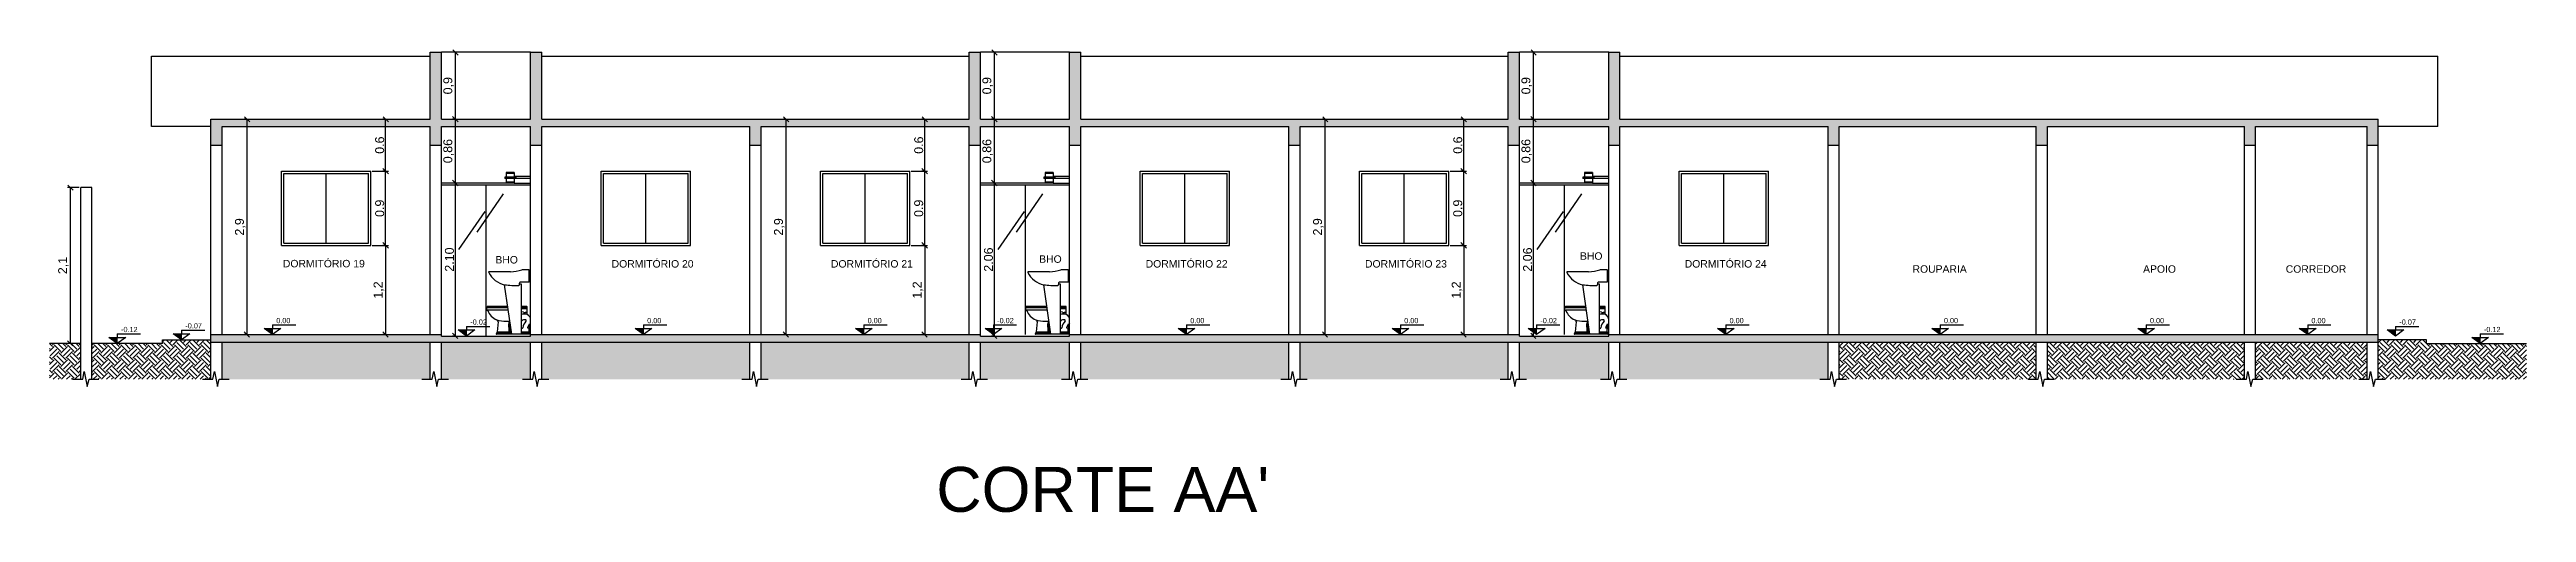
# Model space of a CAD drawing. Header units: millimetres. Extents: x 313 to 493, y 47 to 181.
# Drawn here: x 340.34 to 373.65, y 127.11 to 133.34 of the extents above; entities that cross this region are included whole.
import ezdxf

# ---------------------------------------------------------------- set-up
doc = ezdxf.new("R2010")
doc.units = ezdxf.units.MM
doc.header["$LTSCALE"] = 0.05
doc.header["$MEASUREMENT"] = 0
doc.header["$PDMODE"] = 3
doc.linetypes.add('ACAD_ISO03W100', pattern=[30, 12, -18])
doc.linetypes.add('CONTINU', pattern=[0])
for name, color, linetype in [('01', 1, 'Continuous'), ('02', 2, 'Continuous'), ('03', 3, 'Continuous'), ('04', 4, 'Continuous'), ('05', 5, 'Continuous'), ('1', 1, 'Continuous'), ('BAN', 13, 'Continuous'), ('TRACEJADO', 7, 'ACAD_ISO03W100')]:
    doc.layers.add(name, color=color, linetype=linetype)
doc.styles.get("Standard").update_dxf_attribs({"font": 'arial.ttf'})
doc.dimstyles.new('ISO-25', dxfattribs={"dimscale": 0.04, "dimtxt": 4, "dimasz": 2.5, "dimexe": 1.25, "dimexo": 0.625, "dimtad": 1, "dimdec": 3, "dimtxsty": 'Standard', "dimblk": 'OBLIQUE', "dimcen": 2.5, "dimadec": 0, "dimazin": 0, "dimtfac": 1, "dimtdec": 3, "dimtmove": 0, "dimatfit": 3, "dimldrblk": 'OBLIQUE', "dimfxl": 1, "dimarcsym": 0})
pattern_1 = [(45, (-225.90324, -143.67522), (1e-17, 0.179605122), [0.127, -0.127]), (45, (-225.93691, -143.64154), (1e-17, 0.179605122), [0.127, -0.127]), (45, (-225.97059, -143.60787), (1e-17, 0.179605122), [0.127, -0.127]), (135, (-225.97059, -143.58542), (-0.179605122, 1e-17), [0.127, -0.127]), (135, (-225.93691, -143.55174), (-0.179605122, 1e-17), [0.127, -0.127]), (135, (-225.90324, -143.51806), (-0.179605122, 1e-17), [0.127, -0.127])]
pattern_2 = [(45, (123.23926, 7.7721), (1e-17, 0.17960512), [0.127, -0.127]), (45, (123.20559, 7.80578), (1e-17, 0.17960512), [0.127, -0.127]), (45, (123.17191, 7.83945), (1e-17, 0.17960512), [0.127, -0.127]), (135, (123.17191, 7.8619), (-0.17960512, 1e-17), [0.127, -0.127]), (135, (123.20559, 7.89558), (-0.17960512, 1e-17), [0.127, -0.127]), (135, (123.23926, 7.92926), (-0.17960512, 1e-17), [0.127, -0.127])]

msp = doc.modelspace()

# ---------------------------------------------------------------- texts
at = {"layer": '01'}
for s, height, p in [('BHO', 0.1, (360.9249, 130.5105)), ('DORMITÓRIO 19', 0.1, (343.4799, 130.4087)), ('BHO', 0.1, (346.3381, 130.4604)), ('DORMITÓRIO 20', 0.1, (347.9013, 130.4055)), ('DORMITÓRIO 21', 0.1, (350.8513, 130.4055)), ('BHO', 0.1, (353.6517, 130.4696)), ('DORMITÓRIO 22', 0.1, (355.0839, 130.4055)), ('DORMITÓRIO 23', 0.1, (358.0339, 130.4055)), ('DORMITÓRIO 24', 0.1, (362.3339, 130.4055)), ('ROUPARIA', 0.1, (365.3978, 130.3358)), ('APOIO', 0.1, (368.4989, 130.3358)), ('CORREDOR', 0.1, (370.4173, 130.3358)), ("CORTE AA'", 0.60476, (352.2677, 127.1175))]:
    msp.add_text(s, height=height, dxfattribs=at).set_placement(p)
at = {"layer": '01', "char_height": 0.0333, "attachment_point": 1}
for s, insert in [('{\\H2.102x;-0.12}', (341.3033, 129.6067)), ('{\\H2.102x;-0.07}', (342.1681, 129.6567)), ('{\\H2.102x;0.00}', (343.3908, 129.7267)), ('{\\H2.102x;-0.02}', (346.0007, 129.7068)), ('{\\H2.102x;0.00}', (348.3793, 129.7267)), ('{\\H2.102x;0.00}', (351.3439, 129.7267)), ('{\\H2.102x;-0.02}', (353.0864, 129.7267)), ('{\\H2.102x;0.00}', (355.6832, 129.7267)), ('{\\H2.102x;0.00}', (358.5609, 129.7267)), ('{\\H2.102x;-0.02}', (360.3925, 129.7267)), ('{\\H2.102x;0.00}', (362.9365, 129.7267)), ('{\\H2.102x;0.00}', (365.8201, 129.7267)), ('{\\H2.102x;0.00}', (368.5917, 129.7267)), ('{\\H2.102x;0.00}', (370.7626, 129.7267)), ('{\\H2.102x;-0.07}', (371.9451, 129.7067)), ('{\\H2.102x;-0.12}', (373.0832, 129.6067))]:
    msp.add_mtext(s, dxfattribs=dict(at, insert=insert))

# ---------------------------------------------------------------- blocks, each defined once
blk = doc.blocks.new('_Oblique')
at = {"layer": 'TRACEJADO', "color": 0, "lineweight": -2}
blk.add_line((-0.5, -0.5), (0.5, 0.5), dxfattribs=at)
blk = doc.blocks.new('*D281')
at = {"layer": 'BAN', "color": 0}
for p, q in [((342.979, 132.403), (342.961, 132.403)), ((342.998, 129.503), (342.998, 132.403)), ((342.979, 129.503), (342.961, 129.503))]:
    blk.add_line(p, q, dxfattribs=at)
at = {"layer": 'Defpoints', "color": 0}
for p in [(342.998, 132.403), (342.998, 132.403), (342.998, 129.503)]:
    blk.add_point(p, dxfattribs=at)
at = {"layer": 'BAN', "color": 0, "xscale": 0.075, "yscale": 0.075, "zscale": 0.075}
for p, rotation in [((342.998, 132.403), 90), ((342.998, 129.503), 270)]:
    blk.add_blockref('_Oblique', p, dxfattribs=dict(at, rotation=rotation))
at = {"layer": 'BAN', "color": 0, "insert": (342.907, 130.953), "char_height": 0.12, "attachment_point": 5, "rotation": 90}
blk.add_mtext('2,9', dxfattribs=at)
blk = doc.blocks.new('*D282')
at = {"layer": 'BAN', "color": 0}
for p, q in [((344.68, 130.703), (344.899, 130.703)), ((344.862, 130.703), (344.862, 129.503)), ((344.843, 129.503), (344.824, 129.503))]:
    blk.add_line(p, q, dxfattribs=at)
at = {"layer": 'Defpoints', "color": 0}
for p in [(344.661, 130.703), (344.862, 129.503), (344.862, 129.503)]:
    blk.add_point(p, dxfattribs=at)
at = {"layer": 'BAN', "color": 0, "xscale": 0.075, "yscale": 0.075, "zscale": 0.075}
for p, rotation in [((344.862, 130.703), 90), ((344.862, 129.503), 270)]:
    blk.add_blockref('_Oblique', p, dxfattribs=dict(at, rotation=rotation))
at = {"layer": 'BAN', "color": 0, "insert": (344.771, 130.103), "char_height": 0.12, "attachment_point": 5, "rotation": 90}
blk.add_mtext('1,2', dxfattribs=at)
blk = doc.blocks.new('*D283')
at = {"layer": 'BAN', "color": 0}
for p, q in [((344.68, 131.703), (344.899, 131.703)), ((344.862, 130.703), (344.862, 131.703)), ((344.843, 130.703), (344.824, 130.703))]:
    blk.add_line(p, q, dxfattribs=at)
at = {"layer": 'Defpoints', "color": 0}
for p in [(344.661, 131.703), (344.862, 131.703), (344.862, 130.703)]:
    blk.add_point(p, dxfattribs=at)
at = {"layer": 'BAN', "color": 0, "xscale": 0.075, "yscale": 0.075, "zscale": 0.075}
for p, rotation in [((344.862, 131.703), 90), ((344.862, 130.703), 270)]:
    blk.add_blockref('_Oblique', p, dxfattribs=dict(at, rotation=rotation))
at = {"layer": 'BAN', "color": 0, "insert": (344.782, 131.203), "char_height": 0.12, "attachment_point": 5, "rotation": 90}
blk.add_mtext('0.9', dxfattribs=at)
blk = doc.blocks.new('*D284')
at = {"layer": 'BAN', "color": 0}
for p, q in [((345.781, 131.543), (345.762, 131.543)), ((345.8, 129.483), (345.8, 131.543)), ((345.781, 129.483), (345.762, 129.483))]:
    blk.add_line(p, q, dxfattribs=at)
at = {"layer": 'Defpoints', "color": 0}
for p in [(345.8, 131.543), (345.8, 131.543), (345.8, 129.483)]:
    blk.add_point(p, dxfattribs=at)
at = {"layer": 'BAN', "color": 0, "xscale": 0.075, "yscale": 0.075, "zscale": 0.075}
for p, rotation in [((345.8, 131.543), 90), ((345.8, 129.483), 270)]:
    blk.add_blockref('_Oblique', p, dxfattribs=dict(at, rotation=rotation))
at = {"layer": 'BAN', "color": 0, "insert": (345.72, 130.513), "char_height": 0.12, "attachment_point": 5, "rotation": 90}
blk.add_mtext('2.10', dxfattribs=at)
blk = doc.blocks.new('*D285')
at = {"layer": 'BAN', "color": 0}
for p, q in [((344.843, 132.403), (344.824, 132.403)), ((344.862, 131.703), (344.862, 132.403)), ((344.843, 131.703), (344.824, 131.703))]:
    blk.add_line(p, q, dxfattribs=at)
at = {"layer": 'Defpoints', "color": 0}
for p in [(344.862, 132.403), (344.862, 132.403), (344.862, 131.703)]:
    blk.add_point(p, dxfattribs=at)
at = {"layer": 'BAN', "color": 0, "xscale": 0.075, "yscale": 0.075, "zscale": 0.075}
for p, rotation in [((344.862, 132.403), 90), ((344.862, 131.703), 270)]:
    blk.add_blockref('_Oblique', p, dxfattribs=dict(at, rotation=rotation))
at = {"layer": 'BAN', "color": 0, "insert": (344.782, 132.053), "char_height": 0.12, "attachment_point": 5, "rotation": 90}
blk.add_mtext('0.6', dxfattribs=at)
blk = doc.blocks.new('*D286')
at = {"layer": 'BAN', "color": 0}
for p, q in [((345.781, 132.403), (345.762, 132.403)), ((345.8, 131.543), (345.8, 132.403)), ((345.781, 131.543), (345.762, 131.543))]:
    blk.add_line(p, q, dxfattribs=at)
at = {"layer": 'Defpoints', "color": 0}
for p in [(345.8, 132.403), (345.8, 132.403), (345.8, 131.543)]:
    blk.add_point(p, dxfattribs=at)
at = {"layer": 'BAN', "color": 0, "xscale": 0.075, "yscale": 0.075, "zscale": 0.075}
for p, rotation in [((345.8, 132.403), 90), ((345.8, 131.543), 270)]:
    blk.add_blockref('_Oblique', p, dxfattribs=dict(at, rotation=rotation))
at = {"layer": 'BAN', "color": 0, "insert": (345.709, 131.973), "char_height": 0.12, "attachment_point": 5, "rotation": 90}
blk.add_mtext('0,86', dxfattribs=at)
blk = doc.blocks.new('*D287')
at = {"layer": 'BAN', "color": 0}
for p, q in [((345.781, 133.303), (345.762, 133.303)), ((345.8, 132.403), (345.8, 133.303)), ((345.781, 132.403), (345.762, 132.403))]:
    blk.add_line(p, q, dxfattribs=at)
at = {"layer": 'Defpoints', "color": 0}
for p in [(345.8, 133.303), (345.8, 133.303), (345.8, 132.403)]:
    blk.add_point(p, dxfattribs=at)
at = {"layer": 'BAN', "color": 0, "xscale": 0.075, "yscale": 0.075, "zscale": 0.075}
for p, rotation in [((345.8, 133.303), 90), ((345.8, 132.403), 270)]:
    blk.add_blockref('_Oblique', p, dxfattribs=dict(at, rotation=rotation))
at = {"layer": 'BAN', "color": 0, "insert": (345.709, 132.853), "char_height": 0.12, "attachment_point": 5, "rotation": 90}
blk.add_mtext('0,9', dxfattribs=at)
blk = doc.blocks.new('*D288')
at = {"layer": 'BAN', "color": 0}
for p, q in [((340.742, 131.483), (340.582, 131.483)), ((340.62, 131.483), (340.62, 129.383)), ((340.601, 129.383), (340.582, 129.383))]:
    blk.add_line(p, q, dxfattribs=at)
at = {"layer": 'Defpoints', "color": 0}
for p in [(340.761, 131.483), (340.62, 129.383), (340.62, 129.383)]:
    blk.add_point(p, dxfattribs=at)
at = {"layer": 'BAN', "color": 0, "xscale": 0.075, "yscale": 0.075, "zscale": 0.075}
for p, rotation in [((340.62, 131.483), 90), ((340.62, 129.383), 270)]:
    blk.add_blockref('_Oblique', p, dxfattribs=dict(at, rotation=rotation))
at = {"layer": 'BAN', "color": 0, "insert": (340.529, 130.433), "char_height": 0.12, "attachment_point": 5, "rotation": 90}
blk.add_mtext('2,1', dxfattribs=at)
blk = doc.blocks.new('*D301')
at = {"layer": 'BAN', "color": 0}
for p, q in [((350.229, 132.403), (350.211, 132.403)), ((350.248, 129.503), (350.248, 132.403)), ((350.229, 129.503), (350.211, 129.503))]:
    blk.add_line(p, q, dxfattribs=at)
at = {"layer": 'Defpoints', "color": 0}
for p in [(350.248, 132.403), (350.248, 132.403), (350.248, 129.503)]:
    blk.add_point(p, dxfattribs=at)
at = {"layer": 'BAN', "color": 0, "xscale": 0.075, "yscale": 0.075, "zscale": 0.075}
for p, rotation in [((350.248, 132.403), 90), ((350.248, 129.503), 270)]:
    blk.add_blockref('_Oblique', p, dxfattribs=dict(at, rotation=rotation))
at = {"layer": 'BAN', "color": 0, "insert": (350.157, 130.953), "char_height": 0.12, "attachment_point": 5, "rotation": 90}
blk.add_mtext('2,9', dxfattribs=at)
blk = doc.blocks.new('*D303')
at = {"layer": 'BAN', "color": 0}
for p, q in [((351.93, 131.703), (352.149, 131.703)), ((352.112, 130.703), (352.112, 131.703)), ((352.093, 130.703), (352.074, 130.703))]:
    blk.add_line(p, q, dxfattribs=at)
at = {"layer": 'Defpoints', "color": 0}
for p in [(351.911, 131.703), (352.112, 131.703), (352.112, 130.703)]:
    blk.add_point(p, dxfattribs=at)
at = {"layer": 'BAN', "color": 0, "xscale": 0.075, "yscale": 0.075, "zscale": 0.075}
for p, rotation in [((352.112, 131.703), 90), ((352.112, 130.703), 270)]:
    blk.add_blockref('_Oblique', p, dxfattribs=dict(at, rotation=rotation))
at = {"layer": 'BAN', "color": 0, "insert": (352.032, 131.203), "char_height": 0.12, "attachment_point": 5, "rotation": 90}
blk.add_mtext('0.9', dxfattribs=at)
blk = doc.blocks.new('*D302')
at = {"layer": 'BAN', "color": 0}
for p, q in [((351.93, 130.703), (352.149, 130.703)), ((352.112, 130.703), (352.112, 129.503)), ((352.093, 129.503), (352.074, 129.503))]:
    blk.add_line(p, q, dxfattribs=at)
at = {"layer": 'Defpoints', "color": 0}
for p in [(351.911, 130.703), (352.112, 129.503), (352.112, 129.503)]:
    blk.add_point(p, dxfattribs=at)
at = {"layer": 'BAN', "color": 0, "xscale": 0.075, "yscale": 0.075, "zscale": 0.075}
for p, rotation in [((352.112, 130.703), 90), ((352.112, 129.503), 270)]:
    blk.add_blockref('_Oblique', p, dxfattribs=dict(at, rotation=rotation))
at = {"layer": 'BAN', "color": 0, "insert": (352.021, 130.103), "char_height": 0.12, "attachment_point": 5, "rotation": 90}
blk.add_mtext('1,2', dxfattribs=at)
blk = doc.blocks.new('*D305')
at = {"layer": 'BAN', "color": 0}
for p, q in [((352.093, 132.403), (352.074, 132.403)), ((352.112, 131.703), (352.112, 132.403)), ((352.093, 131.703), (352.074, 131.703))]:
    blk.add_line(p, q, dxfattribs=at)
at = {"layer": 'Defpoints', "color": 0}
for p in [(352.112, 132.403), (352.112, 132.403), (352.112, 131.703)]:
    blk.add_point(p, dxfattribs=at)
at = {"layer": 'BAN', "color": 0, "xscale": 0.075, "yscale": 0.075, "zscale": 0.075}
for p, rotation in [((352.112, 132.403), 90), ((352.112, 131.703), 270)]:
    blk.add_blockref('_Oblique', p, dxfattribs=dict(at, rotation=rotation))
at = {"layer": 'BAN', "color": 0, "insert": (352.032, 132.053), "char_height": 0.12, "attachment_point": 5, "rotation": 90}
blk.add_mtext('0.6', dxfattribs=at)
blk = doc.blocks.new('*D307')
at = {"layer": 'BAN', "color": 0}
for p, q in [((353.031, 133.303), (353.012, 133.303)), ((353.05, 132.403), (353.05, 133.303)), ((353.031, 132.403), (353.012, 132.403))]:
    blk.add_line(p, q, dxfattribs=at)
at = {"layer": 'Defpoints', "color": 0}
for p in [(353.05, 133.303), (353.05, 133.303), (353.05, 132.403)]:
    blk.add_point(p, dxfattribs=at)
at = {"layer": 'BAN', "color": 0, "xscale": 0.075, "yscale": 0.075, "zscale": 0.075}
for p, rotation in [((353.05, 133.303), 90), ((353.05, 132.403), 270)]:
    blk.add_blockref('_Oblique', p, dxfattribs=dict(at, rotation=rotation))
at = {"layer": 'BAN', "color": 0, "insert": (352.959, 132.853), "char_height": 0.12, "attachment_point": 5, "rotation": 90}
blk.add_mtext('0,9', dxfattribs=at)
blk = doc.blocks.new('*D306')
at = {"layer": 'BAN', "color": 0}
for p, q in [((353.031, 132.403), (353.012, 132.403)), ((353.05, 131.543), (353.05, 132.403)), ((353.031, 131.543), (353.012, 131.543))]:
    blk.add_line(p, q, dxfattribs=at)
at = {"layer": 'Defpoints', "color": 0}
for p in [(353.05, 132.403), (353.05, 132.403), (353.05, 131.543)]:
    blk.add_point(p, dxfattribs=at)
at = {"layer": 'BAN', "color": 0, "xscale": 0.075, "yscale": 0.075, "zscale": 0.075}
for p, rotation in [((353.05, 132.403), 90), ((353.05, 131.543), 270)]:
    blk.add_blockref('_Oblique', p, dxfattribs=dict(at, rotation=rotation))
at = {"layer": 'BAN', "color": 0, "insert": (352.959, 131.973), "char_height": 0.12, "attachment_point": 5, "rotation": 90}
blk.add_mtext('0,86', dxfattribs=at)
blk = doc.blocks.new('*D304')
at = {"layer": 'BAN', "color": 0}
for p, q in [((353.031, 131.543), (353.012, 131.543)), ((353.05, 129.483), (353.05, 131.543)), ((353.031, 129.483), (353.012, 129.483))]:
    blk.add_line(p, q, dxfattribs=at)
at = {"layer": 'Defpoints', "color": 0}
for p in [(353.05, 131.543), (353.05, 131.543), (353.05, 129.483)]:
    blk.add_point(p, dxfattribs=at)
at = {"layer": 'BAN', "color": 0, "xscale": 0.075, "yscale": 0.075, "zscale": 0.075}
for p, rotation in [((353.05, 131.543), 90), ((353.05, 129.483), 270)]:
    blk.add_blockref('_Oblique', p, dxfattribs=dict(at, rotation=rotation))
at = {"layer": 'BAN', "color": 0, "insert": (352.97, 130.513), "char_height": 0.12, "attachment_point": 5, "rotation": 90}
blk.add_mtext('2.06', dxfattribs=at)
blk = doc.blocks.new('*D308')
at = {"layer": 'BAN', "color": 0}
for p, q in [((357.479, 132.403), (357.461, 132.403)), ((357.498, 129.503), (357.498, 132.403)), ((357.479, 129.503), (357.461, 129.503))]:
    blk.add_line(p, q, dxfattribs=at)
at = {"layer": 'Defpoints', "color": 0}
for p in [(357.498, 132.403), (357.498, 132.403), (357.498, 129.503)]:
    blk.add_point(p, dxfattribs=at)
at = {"layer": 'BAN', "color": 0, "xscale": 0.075, "yscale": 0.075, "zscale": 0.075}
for p, rotation in [((357.498, 132.403), 90), ((357.498, 129.503), 270)]:
    blk.add_blockref('_Oblique', p, dxfattribs=dict(at, rotation=rotation))
at = {"layer": 'BAN', "color": 0, "insert": (357.407, 130.953), "char_height": 0.12, "attachment_point": 5, "rotation": 90}
blk.add_mtext('2,9', dxfattribs=at)
blk = doc.blocks.new('*D310')
at = {"layer": 'BAN', "color": 0}
for p, q in [((359.18, 131.703), (359.399, 131.703)), ((359.362, 130.703), (359.362, 131.703)), ((359.343, 130.703), (359.324, 130.703))]:
    blk.add_line(p, q, dxfattribs=at)
at = {"layer": 'Defpoints', "color": 0}
for p in [(359.161, 131.703), (359.362, 131.703), (359.362, 130.703)]:
    blk.add_point(p, dxfattribs=at)
at = {"layer": 'BAN', "color": 0, "xscale": 0.075, "yscale": 0.075, "zscale": 0.075}
for p, rotation in [((359.362, 131.703), 90), ((359.362, 130.703), 270)]:
    blk.add_blockref('_Oblique', p, dxfattribs=dict(at, rotation=rotation))
at = {"layer": 'BAN', "color": 0, "insert": (359.282, 131.203), "char_height": 0.12, "attachment_point": 5, "rotation": 90}
blk.add_mtext('0.9', dxfattribs=at)
blk = doc.blocks.new('*D309')
at = {"layer": 'BAN', "color": 0}
for p, q in [((359.18, 130.703), (359.399, 130.703)), ((359.362, 130.703), (359.362, 129.503)), ((359.343, 129.503), (359.324, 129.503))]:
    blk.add_line(p, q, dxfattribs=at)
at = {"layer": 'Defpoints', "color": 0}
for p in [(359.161, 130.703), (359.362, 129.503), (359.362, 129.503)]:
    blk.add_point(p, dxfattribs=at)
at = {"layer": 'BAN', "color": 0, "xscale": 0.075, "yscale": 0.075, "zscale": 0.075}
for p, rotation in [((359.362, 130.703), 90), ((359.362, 129.503), 270)]:
    blk.add_blockref('_Oblique', p, dxfattribs=dict(at, rotation=rotation))
at = {"layer": 'BAN', "color": 0, "insert": (359.271, 130.103), "char_height": 0.12, "attachment_point": 5, "rotation": 90}
blk.add_mtext('1,2', dxfattribs=at)
blk = doc.blocks.new('*D312')
at = {"layer": 'BAN', "color": 0}
for p, q in [((359.343, 132.403), (359.324, 132.403)), ((359.362, 131.703), (359.362, 132.403)), ((359.343, 131.703), (359.324, 131.703))]:
    blk.add_line(p, q, dxfattribs=at)
at = {"layer": 'Defpoints', "color": 0}
for p in [(359.362, 132.403), (359.362, 132.403), (359.362, 131.703)]:
    blk.add_point(p, dxfattribs=at)
at = {"layer": 'BAN', "color": 0, "xscale": 0.075, "yscale": 0.075, "zscale": 0.075}
for p, rotation in [((359.362, 132.403), 90), ((359.362, 131.703), 270)]:
    blk.add_blockref('_Oblique', p, dxfattribs=dict(at, rotation=rotation))
at = {"layer": 'BAN', "color": 0, "insert": (359.282, 132.053), "char_height": 0.12, "attachment_point": 5, "rotation": 90}
blk.add_mtext('0.6', dxfattribs=at)
blk = doc.blocks.new('*D314')
at = {"layer": 'BAN', "color": 0}
for p, q in [((360.281, 133.303), (360.262, 133.303)), ((360.3, 132.403), (360.3, 133.303)), ((360.281, 132.403), (360.262, 132.403))]:
    blk.add_line(p, q, dxfattribs=at)
at = {"layer": 'Defpoints', "color": 0}
for p in [(360.3, 133.303), (360.3, 133.303), (360.3, 132.403)]:
    blk.add_point(p, dxfattribs=at)
at = {"layer": 'BAN', "color": 0, "xscale": 0.075, "yscale": 0.075, "zscale": 0.075}
for p, rotation in [((360.3, 133.303), 90), ((360.3, 132.403), 270)]:
    blk.add_blockref('_Oblique', p, dxfattribs=dict(at, rotation=rotation))
at = {"layer": 'BAN', "color": 0, "insert": (360.209, 132.853), "char_height": 0.12, "attachment_point": 5, "rotation": 90}
blk.add_mtext('0,9', dxfattribs=at)
blk = doc.blocks.new('*D313')
at = {"layer": 'BAN', "color": 0}
for p, q in [((360.281, 132.403), (360.262, 132.403)), ((360.3, 131.543), (360.3, 132.403)), ((360.281, 131.543), (360.262, 131.543))]:
    blk.add_line(p, q, dxfattribs=at)
at = {"layer": 'Defpoints', "color": 0}
for p in [(360.3, 132.403), (360.3, 132.403), (360.3, 131.543)]:
    blk.add_point(p, dxfattribs=at)
at = {"layer": 'BAN', "color": 0, "xscale": 0.075, "yscale": 0.075, "zscale": 0.075}
for p, rotation in [((360.3, 132.403), 90), ((360.3, 131.543), 270)]:
    blk.add_blockref('_Oblique', p, dxfattribs=dict(at, rotation=rotation))
at = {"layer": 'BAN', "color": 0, "insert": (360.209, 131.973), "char_height": 0.12, "attachment_point": 5, "rotation": 90}
blk.add_mtext('0,86', dxfattribs=at)
blk = doc.blocks.new('*D311')
at = {"layer": 'BAN', "color": 0}
for p, q in [((360.281, 131.543), (360.262, 131.543)), ((360.3, 129.483), (360.3, 131.543)), ((360.281, 129.483), (360.262, 129.483))]:
    blk.add_line(p, q, dxfattribs=at)
at = {"layer": 'Defpoints', "color": 0}
for p in [(360.3, 131.543), (360.3, 131.543), (360.3, 129.483)]:
    blk.add_point(p, dxfattribs=at)
at = {"layer": 'BAN', "color": 0, "xscale": 0.075, "yscale": 0.075, "zscale": 0.075}
for p, rotation in [((360.3, 131.543), 90), ((360.3, 129.483), 270)]:
    blk.add_blockref('_Oblique', p, dxfattribs=dict(at, rotation=rotation))
at = {"layer": 'BAN', "color": 0, "insert": (360.22, 130.513), "char_height": 0.12, "attachment_point": 5, "rotation": 90}
blk.add_mtext('2.06', dxfattribs=at)

# ---------------------------------------------------------------- dimensions: what is measured, and where the dimension line sits
at = {"layer": 'BAN'}
for base, p1, p2, picture, middle in [((345.7997, 133.3026), (345.7997, 132.4026), (345.7997, 133.3026), '*D287', (345.7089, 132.8526)), ((353.0497, 133.3026), (353.0497, 132.4026), (353.0497, 133.3026), '*D307', (352.9589, 132.8526)), ((360.2997, 133.3026), (360.2997, 132.4026), (360.2997, 133.3026), '*D314', (360.2089, 132.8526)), ((342.9982, 132.4026), (342.9982, 129.5026), (342.9982, 132.4026), '*D281', (342.9074, 130.9526)), ((345.7997, 132.4026), (345.7997, 131.5426), (345.7997, 132.4026), '*D286', (345.7089, 131.9726)), ((350.2482, 132.4026), (350.2482, 129.5026), (350.2482, 132.4026), '*D301', (350.1574, 130.9526)), ((353.0497, 132.4026), (353.0497, 131.5426), (353.0497, 132.4026), '*D306', (352.9589, 131.9726)), ((357.4982, 132.4026), (357.4982, 129.5026), (357.4982, 132.4026), '*D308', (357.4074, 130.9526)), ((360.2997, 132.4026), (360.2997, 131.5426), (360.2997, 132.4026), '*D313', (360.2089, 131.9726)), ((340.6199, 129.3826), (340.7611, 131.4826), (340.6199, 129.3826), '*D288', (340.529, 130.4326)), ((344.8618, 129.5026), (344.6611, 130.7026), (344.8618, 129.5026), '*D282', (344.771, 130.1026)), ((352.1118, 129.5026), (351.9111, 130.7026), (352.1118, 129.5026), '*D302', (352.021, 130.1026)), ((359.3618, 129.5026), (359.1611, 130.7026), (359.3618, 129.5026), '*D309', (359.271, 130.1026))]:
    dim = msp.add_linear_dim(base=base, p1=p1, p2=p2, angle=90, dimstyle='ISO-25', override={"dimscale": 0.03, "dimtmove": 1}, dxfattribs=at)
    dim.commit()
    dim.dimension.update_dxf_attribs({"geometry": picture, "text_midpoint": middle})
for base, p1, p2, text, picture, middle in [((344.8618, 132.4026), (344.8618, 131.7026), (344.8618, 132.4026), '0.6', '*D285', (344.7818, 132.0526)), ((352.1118, 132.4026), (352.1118, 131.7026), (352.1118, 132.4026), '0.6', '*D305', (352.0318, 132.0526)), ((359.3618, 132.4026), (359.3618, 131.7026), (359.3618, 132.4026), '0.6', '*D312', (359.2818, 132.0526)), ((344.8618, 131.7026), (344.8618, 130.7026), (344.6611, 131.7026), '0.9', '*D283', (344.7818, 131.2026)), ((352.1118, 131.7026), (352.1118, 130.7026), (351.9111, 131.7026), '0.9', '*D303', (352.0318, 131.2026)), ((359.3618, 131.7026), (359.3618, 130.7026), (359.1611, 131.7026), '0.9', '*D310', (359.2818, 131.2026)), ((345.7997, 131.5426), (345.7997, 129.4826), (345.7997, 131.5426), '2.10', '*D284', (345.7197, 130.5126)), ((353.0497, 131.5426), (353.0497, 129.4826), (353.0497, 131.5426), '2.06', '*D304', (352.9697, 130.5126)), ((360.2997, 131.5426), (360.2997, 129.4826), (360.2997, 131.5426), '2.06', '*D311', (360.2197, 130.5126))]:
    dim = msp.add_linear_dim(base=base, p1=p1, p2=p2, angle=90, text=text, dimstyle='ISO-25', override={"dimscale": 0.03, "dimtmove": 1}, dxfattribs=at)
    dim.commit()
    dim.dimension.update_dxf_attribs({"geometry": picture, "text_midpoint": middle})

# ---------------------------------------------------------------- hatches: boundary and pattern name
at = {"layer": '01', "linetype": 'CONTINU'}
h = msp.add_hatch(dxfattribs=at)
h.set_pattern_fill('AR-CONC', color=256, scale=0.002, style=0)
h.set_pattern_definition([(50, (123.23926, 7.7721), (0.36436934, -0.03187817), [0.0381, -0.4191]), (355, (123.23926, 7.7721), (-0.07048565, 0.3821133), [0.03048, -0.33528]), (100.451, (123.26963, 7.76945), (0.293885, 0.35023338), [0.03238, -0.35618]), (46.1842, (123.23926, 7.8737), (0.5421581, -0.08408466), [0.05715, -0.62865]), (96.6356, (123.28444, 7.8667), (0.4748085, 0.4948511), [0.04857, -0.53427]), (351.184, (123.23926, 7.8737), (0.4748092, 0.4948502), [0.04572, -0.50292]), (21, (123.29006, 7.8483), (0.30322976, -0.20453104), [0.0381, -0.4191]), (326, (123.29006, 7.8483), (0.12360406, 0.36837593), [0.03048, -0.33528]), (71.4514, (123.31533, 7.83126), (0.426833, 0.1638457), [0.03238, -0.35618]), (37.5, (123.23926, 7.7721), (0.006177207, 0.16911008), [0, -0.331216, 0, -0.34036, 0, -0.33655]), (7.5, (123.23926, 7.7721), (0.13363933, 0.20036115), [0, -0.194056, 0, -0.323596, 0, -0.12827]), (327.5, (123.12598, 7.7721), (0.27118119, -0.01145749), [0, -0.127, 0, -0.39624, 0, -0.52578]), (317.5, (123.07518, 7.7721), (0.29625836, 0.05085298), [0, -0.1651, 0, -0.263144, 0, -0.37338])])
h.paths.add_polyline_path([(371.6611, 132.4026), (361.4611, 132.4026), (361.4611, 133.3026), (361.3111, 133.3026), (361.3111, 132.4026), (360.1111, 132.4026), (360.1111, 133.3026), (359.9611, 133.3026), (359.9611, 132.4026), (354.2111, 132.4026), (354.2111, 133.3026), (354.0611, 133.3026), (354.0611, 132.4026), (352.8611, 132.4026), (352.8611, 133.3026), (352.7111, 133.3026), (352.7111, 132.4026), (346.9611, 132.4026), (346.9611, 133.3026), (346.8111, 133.3026), (346.8111, 132.4026), (345.6111, 132.4026), (345.6111, 133.3026), (345.4611, 133.3026), (345.4611, 132.4026), (342.5111, 132.4026), (342.5111, 132.0526), (342.6611, 132.0526), (342.6611, 132.3026), (345.4611, 132.3026), (345.4611, 132.0526), (345.6111, 132.0526), (345.6111, 132.3026), (346.8111, 132.3026), (346.8111, 132.0526), (346.9611, 132.0526), (346.9611, 132.3026), (349.7611, 132.3026), (349.7611, 132.0526), (349.9111, 132.0526), (349.9111, 132.3026), (352.7111, 132.3026), (352.7111, 132.0526), (352.8611, 132.0526), (352.8611, 132.3026), (354.0611, 132.3026), (354.0611, 132.0526), (354.2111, 132.0526), (354.2111, 132.3026), (357.0111, 132.3026), (357.0111, 132.0526), (357.1611, 132.0526), (357.1611, 132.3026), (359.9611, 132.3026), (359.9611, 132.0526), (360.1111, 132.0526), (360.1111, 132.3026), (361.3111, 132.3026), (361.3111, 132.0526), (361.4611, 132.0526), (361.4611, 132.3026), (364.2611, 132.3026), (364.2611, 132.0526), (364.4111, 132.0526), (364.4111, 132.3026), (367.0611, 132.3026), (367.0611, 132.0526), (367.2111, 132.0526), (367.2111, 132.3026), (369.8611, 132.3026), (369.8611, 132.0526), (370.0111, 132.0526), (370.0111, 132.3026), (371.5111, 132.3026), (371.5111, 132.0526), (371.6611, 132.0526)])
at = {"layer": '01'}
for points in [[(341.253, 129.4655), (341.253, 129.3826), (341.1402, 129.4655)], [(342.1177, 129.5155), (342.1177, 129.4326), (342.005, 129.5155)], [(343.3405, 129.5855), (343.3405, 129.5026), (343.2277, 129.5855)], [(345.9504, 129.5656), (345.9504, 129.4827), (345.8377, 129.5656)], [(348.329, 129.5855), (348.329, 129.5026), (348.2162, 129.5855)], [(351.2936, 129.5855), (351.2936, 129.5026), (351.1809, 129.5855)], [(353.036, 129.5855), (353.036, 129.5026), (352.9233, 129.5855)], [(355.6328, 129.5855), (355.6328, 129.5026), (355.5201, 129.5855)], [(358.5106, 129.5855), (358.5106, 129.5026), (358.3978, 129.5855)], [(360.3422, 129.5855), (360.3422, 129.5026), (360.2294, 129.5855)], [(362.8861, 129.5855), (362.8861, 129.5026), (362.7734, 129.5855)], [(365.7698, 129.5855), (365.7698, 129.5026), (365.657, 129.5855)], [(368.5414, 129.5855), (368.5414, 129.5026), (368.4286, 129.5855)], [(370.7122, 129.5855), (370.7122, 129.5026), (370.5995, 129.5855)], [(371.8948, 129.5655), (371.8948, 129.4826), (371.782, 129.5655)], [(373.0328, 129.4655), (373.0328, 129.3826), (372.9201, 129.4655)]]:
    msp.add_hatch(color=256, dxfattribs=at).paths.add_polyline_path(points)
at = {"layer": '1'}
h = msp.add_hatch(dxfattribs=at)
h.set_pattern_fill('EARTH', color=256, scale=0.02, angle=45, style=0)
h.set_pattern_definition(pattern_2)
h.paths.add_polyline_path([(340.7611, 129.3826), (340.3419, 129.3826), (340.3419, 128.9026), (340.6505, 128.9026), (340.7611, 128.9026)])
h = msp.add_hatch(dxfattribs=at)
h.set_pattern_fill('EARTH', color=256, scale=0.02, angle=45, style=0)
h.set_pattern_definition(pattern_2)
h.paths.add_polyline_path([(342.5111, 128.9026), (342.5111, 129.4326), (341.8611, 129.4326), (341.8611, 129.3826), (340.9111, 129.3826), (340.9111, 128.9026)])
h = msp.add_hatch(dxfattribs=at)
h.set_pattern_fill('AR-CONC', color=256, scale=0.002, style=0)
h.set_pattern_definition([(50, (123.23926, 7.7721), (0.36436934, -0.03187817), [0.0381, -0.4191]), (355, (123.23926, 7.7721), (-0.07048565, 0.3821133), [0.03048, -0.33528]), (100.451, (123.26963, 7.76945), (0.293885, 0.35023338), [0.03238, -0.35618]), (46.1842, (123.23926, 7.8737), (0.5421581, -0.08408466), [0.05715, -0.62865]), (96.6356, (123.28444, 7.8667), (0.4748085, 0.4948511), [0.04857, -0.53427]), (351.184, (123.23926, 7.8737), (0.4748092, 0.4948502), [0.04572, -0.50292]), (21, (123.29006, 7.8483), (0.30322976, -0.20453104), [0.0381, -0.4191]), (326, (123.29006, 7.8483), (0.12360406, 0.36837593), [0.03048, -0.33528]), (71.4514, (123.31533, 7.83126), (0.426833, 0.1638457), [0.03238, -0.35618]), (37.5, (123.23926, 7.7721), (0.006177207, 0.16911008), [0, -0.331216, 0, -0.34036, 0, -0.33655]), (7.5, (123.23926, 7.7721), (0.13363933, 0.20036115), [0, -0.194056, 0, -0.323596, 0, -0.12827]), (327.5, (123.12598, 7.7721), (0.27118119, -0.01145749), [0, -0.127, 0, -0.39624, 0, -0.52578]), (317.5, (123.07518, 7.7721), (0.29625836, 0.05085298), [0, -0.1651, 0, -0.263144, 0, -0.37338])])
h.paths.add_polyline_path([(371.6611, 129.5026), (361.3111, 129.5026), (361.3111, 129.4826), (360.1111, 129.4826), (360.1111, 129.5026), (354.0611, 129.5026), (354.0611, 129.4826), (352.8611, 129.4826), (352.8611, 129.5026), (346.8111, 129.5026), (346.8111, 129.4826), (345.6111, 129.4826), (345.6111, 129.5026), (342.5111, 129.5026), (342.5111, 129.4026), (371.6611, 129.4026)])
h = msp.add_hatch(dxfattribs=at)
h.set_pattern_fill('EARTH', color=256, scale=0.02, angle=45, style=0)
h.set_pattern_definition(pattern_1)
h.paths.add_polyline_path([(364.2611, 129.4026), (361.4611, 129.4026), (361.4611, 128.9026), (364.2611, 128.9026)])
h.paths.add_polyline_path([(361.3111, 129.4026), (360.1111, 129.4026), (360.1111, 128.9026), (361.3111, 128.9026)])
h.paths.add_polyline_path([(359.9611, 129.4026), (357.1611, 129.4026), (357.1611, 128.9026), (359.9611, 128.9026)])
h.paths.add_polyline_path([(357.0111, 129.4026), (354.2111, 129.4026), (354.2111, 128.9026), (357.0111, 128.9026)])
h.paths.add_polyline_path([(354.0611, 129.4026), (352.8611, 129.4026), (352.8611, 128.9026), (354.0611, 128.9026)])
h.paths.add_polyline_path([(352.7111, 129.4026), (349.9111, 129.4026), (349.9111, 128.9026), (352.7111, 128.9026)])
h.paths.add_polyline_path([(349.7611, 129.4026), (346.9611, 129.4026), (346.9611, 128.9026), (349.7611, 128.9026)])
h.paths.add_polyline_path([(346.8111, 129.4026), (345.6111, 129.4026), (345.6111, 128.9026), (346.8111, 128.9026)])
h.paths.add_polyline_path([(345.4611, 129.4026), (342.6611, 129.4026), (342.6611, 128.9026), (345.4611, 128.9026)])
h = msp.add_hatch(dxfattribs=at)
h.set_pattern_fill('EARTH', color=256, scale=0.02, angle=45, style=0)
h.set_pattern_definition(pattern_1)
h.paths.add_polyline_path([(367.0611, 129.4026), (364.4111, 129.4026), (364.4111, 128.9026), (367.0611, 128.9026)])
h.paths.add_polyline_path([(369.8611, 129.4026), (367.2111, 129.4026), (367.2111, 128.9026), (369.8611, 128.9026)])
h.paths.add_polyline_path([(371.5111, 129.4026), (370.0111, 129.4026), (370.0111, 128.9026), (371.5111, 128.9026)])
h = msp.add_hatch(dxfattribs=at)
h.set_pattern_fill('EARTH', color=256, scale=0.02, angle=45, style=0)
h.set_pattern_definition(pattern_2)
h.paths.add_polyline_path([(373.6549, 128.9015), (373.6549, 129.3826), (372.3111, 129.3826), (372.3111, 129.4326), (371.6611, 129.4326), (371.6611, 128.9015), (371.7552, 128.9015)])

# ---------------------------------------------------------------- linework, layer by layer
at = {"layer": '01', "linetype": 'CONTINU'}
for p, q in [((346.8111, 133.3026), (345.6111, 133.3026)), ((354.0611, 133.3026), (352.8611, 133.3026)), ((361.3111, 133.3026), (360.1111, 133.3026)), ((346.612, 131.6226), (346.4638, 131.6226)), ((346.4638, 131.6226), (346.4638, 131.6026)), ((346.612, 131.6026), (346.4638, 131.6026)), ((346.592, 131.6826), (346.4838, 131.6826)), ((346.4838, 131.6826), (346.4838, 131.6226)), ((346.592, 131.6726), (346.4838, 131.6726)), ((346.4838, 131.6026), (346.4838, 131.5426)), ((346.592, 131.6826), (346.592, 131.6226)), ((346.8111, 131.6326), (346.592, 131.6326)), ((346.592, 131.6026), (346.592, 131.5426)), ((346.612, 131.6226), (346.612, 131.6026)), ((346.8111, 131.6026), (346.612, 131.6026)), ((353.862, 131.6226), (353.7138, 131.6226)), ((353.7138, 131.6226), (353.7138, 131.6026)), ((353.862, 131.6026), (353.7138, 131.6026)), ((353.842, 131.6826), (353.7338, 131.6826)), ((353.7338, 131.6826), (353.7338, 131.6226)), ((353.842, 131.6726), (353.7338, 131.6726)), ((353.7338, 131.6026), (353.7338, 131.5426)), ((353.842, 131.6826), (353.842, 131.6226)), ((354.0611, 131.6326), (353.842, 131.6326)), ((353.842, 131.6026), (353.842, 131.5426)), ((353.862, 131.6226), (353.862, 131.6026)), ((354.0611, 131.6026), (353.862, 131.6026)), ((360.9638, 131.6226), (360.9638, 131.6026)), ((361.112, 131.6226), (360.9638, 131.6226)), ((361.112, 131.6026), (360.9638, 131.6026)), ((360.9838, 131.6826), (360.9838, 131.6226)), ((361.092, 131.6826), (360.9838, 131.6826)), ((361.092, 131.6726), (360.9838, 131.6726)), ((360.9838, 131.6026), (360.9838, 131.5426)), ((361.092, 131.6826), (361.092, 131.6226)), ((361.3111, 131.6326), (361.092, 131.6326)), ((361.092, 131.6026), (361.092, 131.5426)), ((361.112, 131.6226), (361.112, 131.6026)), ((361.3111, 131.6026), (361.112, 131.6026)), ((346.4838, 131.5426), (345.6111, 131.5426)), ((346.8111, 131.5126), (345.6111, 131.5126)), ((346.592, 131.5526), (346.4838, 131.5526)), ((346.592, 131.5426), (346.4838, 131.5426)), ((346.592, 131.5426), (346.8111, 131.5426)), ((353.7338, 131.5426), (352.8611, 131.5426)), ((354.0611, 131.5126), (352.8611, 131.5126)), ((353.842, 131.5526), (353.7338, 131.5526)), ((353.842, 131.5426), (353.7338, 131.5426)), ((353.842, 131.5426), (354.0611, 131.5426)), ((360.9838, 131.5426), (360.1111, 131.5426)), ((361.3111, 131.5126), (360.1111, 131.5126)), ((361.092, 131.5526), (360.9838, 131.5526)), ((361.092, 131.5426), (360.9838, 131.5426)), ((361.092, 131.5426), (361.3111, 131.5426)), ((346.2495, 129.8618), (346.2218, 129.8616)), ((346.2227, 129.867), (346.2219, 129.8623)), ((346.506, 129.8715), (346.2258, 129.8715)), ((346.2268, 129.8768), (346.226, 129.8724)), ((346.5045, 129.882), (346.2327, 129.882)), ((346.5119, 129.8302), (346.2327, 129.8302)), ((346.5074, 129.8618), (346.2495, 129.8618)), ((346.3735, 129.6728), (346.362, 129.539)), ((346.5231, 129.5502), (346.5181, 129.6469)), ((346.5355, 129.5998), (346.5301, 129.6843)), ((346.5382, 129.5497), (346.5355, 129.5998)), ((346.7589, 129.882), (346.6881, 129.882)), ((346.7606, 129.8715), (346.6881, 129.8715)), ((346.7391, 129.8618), (346.6881, 129.8618)), ((346.7639, 129.852), (346.6881, 129.852)), ((346.7146, 129.804), (346.6881, 129.8106)), ((346.7233, 129.7802), (346.7233, 129.8022)), ((346.7404, 129.7032), (346.7256, 129.7032)), ((346.7614, 129.801), (346.7387, 129.801)), ((346.7387, 129.78), (346.7387, 129.801)), ((346.7639, 129.7775), (346.7639, 129.877)), ((346.8115, 129.6593), (346.8115, 129.703)), ((353.4995, 129.8618), (353.4718, 129.8616)), ((353.4727, 129.867), (353.4719, 129.8623)), ((353.756, 129.8715), (353.4758, 129.8715)), ((353.4768, 129.8768), (353.476, 129.8724)), ((353.7545, 129.882), (353.4827, 129.882)), ((353.7619, 129.8302), (353.4827, 129.8302)), ((353.7574, 129.8618), (353.4995, 129.8618)), ((353.6235, 129.6728), (353.612, 129.539)), ((353.7731, 129.5502), (353.7681, 129.6469)), ((353.7855, 129.5998), (353.7801, 129.6843)), ((353.7882, 129.5497), (353.7855, 129.5998)), ((354.0089, 129.882), (353.9381, 129.882)), ((354.0106, 129.8715), (353.9381, 129.8715)), ((353.9891, 129.8618), (353.9381, 129.8618)), ((354.0139, 129.852), (353.9381, 129.852)), ((353.9646, 129.804), (353.9381, 129.8106)), ((353.9733, 129.7802), (353.9733, 129.8022)), ((353.9904, 129.7032), (353.9756, 129.7032)), ((353.9887, 129.78), (353.9887, 129.801)), ((354.0114, 129.801), (353.9887, 129.801)), ((354.0139, 129.7775), (354.0139, 129.877)), ((354.0615, 129.6593), (354.0615, 129.703)), ((360.7495, 129.8618), (360.7218, 129.8616)), ((360.7227, 129.867), (360.7219, 129.8623)), ((361.006, 129.8715), (360.7258, 129.8715)), ((360.7268, 129.8768), (360.726, 129.8724)), ((361.0045, 129.882), (360.7327, 129.882)), ((361.0119, 129.8302), (360.7327, 129.8302)), ((361.0074, 129.8618), (360.7495, 129.8618)), ((360.8735, 129.6728), (360.862, 129.539)), ((361.0231, 129.5502), (361.0181, 129.6469)), ((361.0355, 129.5998), (361.0301, 129.6843)), ((361.0382, 129.5497), (361.0355, 129.5998)), ((361.2589, 129.882), (361.1881, 129.882)), ((361.2606, 129.8715), (361.1881, 129.8715)), ((361.2391, 129.8618), (361.1881, 129.8618)), ((361.2639, 129.852), (361.1881, 129.852)), ((361.2146, 129.804), (361.1881, 129.8106)), ((361.2233, 129.7802), (361.2233, 129.8022)), ((361.2404, 129.7032), (361.2256, 129.7032)), ((361.2387, 129.78), (361.2387, 129.801)), ((361.2614, 129.801), (361.2387, 129.801)), ((361.2639, 129.7775), (361.2639, 129.877)), ((361.3115, 129.6593), (361.3115, 129.703)), ((346.7993, 129.507), (346.3535, 129.507)), ((346.5563, 129.5195), (346.3565, 129.5195)), ((346.5539, 129.536), (346.3617, 129.536)), ((346.5557, 129.5235), (346.3617, 129.5235)), ((346.5531, 129.5416), (346.5441, 129.5431)), ((346.6984, 129.5863), (346.6881, 129.5858)), ((346.7903, 129.5372), (346.6881, 129.5372)), ((346.7926, 129.536), (346.6881, 129.536)), ((346.7911, 129.5235), (346.6881, 129.5235)), ((346.7963, 129.5195), (346.6881, 129.5195)), ((346.791, 129.5392), (346.791, 129.5754)), ((346.8043, 129.5115), (346.8043, 129.512)), ((354.0493, 129.507), (353.6035, 129.507)), ((353.8063, 129.5195), (353.6065, 129.5195)), ((353.8039, 129.536), (353.6117, 129.536)), ((353.8057, 129.5235), (353.6117, 129.5235)), ((353.8031, 129.5416), (353.7941, 129.5431)), ((353.9484, 129.5863), (353.9381, 129.5858)), ((354.0403, 129.5372), (353.9381, 129.5372)), ((354.0426, 129.536), (353.9381, 129.536)), ((354.0411, 129.5235), (353.9381, 129.5235)), ((354.0463, 129.5195), (353.9381, 129.5195)), ((354.041, 129.5392), (354.041, 129.5754)), ((354.0543, 129.5115), (354.0543, 129.512)), ((361.2993, 129.507), (360.8535, 129.507)), ((361.0563, 129.5195), (360.8565, 129.5195)), ((361.0539, 129.536), (360.8617, 129.536)), ((361.0557, 129.5235), (360.8617, 129.5235)), ((361.0531, 129.5416), (361.0441, 129.5431)), ((361.1881, 129.5072), (361.0581, 129.5072)), ((361.1984, 129.5863), (361.1881, 129.5858)), ((361.2903, 129.5372), (361.1881, 129.5372)), ((361.2926, 129.536), (361.1881, 129.536)), ((361.2911, 129.5235), (361.1881, 129.5235)), ((361.2963, 129.5195), (361.1881, 129.5195)), ((361.291, 129.5392), (361.291, 129.5754)), ((361.3043, 129.5115), (361.3043, 129.512))]:
    msp.add_line(p, q, dxfattribs=at)
at = {"layer": '01'}
for p, q in [((346.0947, 130.8839), (346.4489, 131.3959)), ((346.2111, 131.5126), (346.2111, 129.4826)), ((353.3447, 130.8839), (353.6989, 131.3959)), ((353.4611, 131.5126), (353.4611, 129.5026)), ((360.5947, 130.8839), (360.9489, 131.3959)), ((360.7111, 131.5126), (360.7111, 129.5026)), ((345.8483, 130.6494), (346.2025, 131.1613)), ((353.0983, 130.6494), (353.4525, 131.1613)), ((360.3483, 130.6494), (360.7025, 131.1613)), ((343.3405, 129.6324), (343.6533, 129.6324)), ((343.3405, 129.6324), (343.3405, 129.5855)), ((345.9504, 129.6125), (345.9504, 129.5656)), ((345.9504, 129.6125), (346.2632, 129.6125)), ((348.329, 129.6324), (348.329, 129.5855)), ((348.329, 129.6324), (348.6418, 129.6324)), ((351.2936, 129.6324), (351.6064, 129.6324)), ((351.2936, 129.6324), (351.2936, 129.5855)), ((353.036, 129.6324), (353.3488, 129.6324)), ((353.036, 129.6324), (353.036, 129.5855)), ((355.6328, 129.6324), (355.9456, 129.6324)), ((355.6328, 129.6324), (355.6328, 129.5855)), ((358.5106, 129.6324), (358.8234, 129.6324)), ((358.5106, 129.6324), (358.5106, 129.5855)), ((360.3422, 129.6324), (360.3422, 129.5855)), ((360.3422, 129.6324), (360.655, 129.6324)), ((362.8861, 129.6324), (363.1989, 129.6324)), ((362.8861, 129.6324), (362.8861, 129.5855)), ((365.7698, 129.6324), (366.0826, 129.6324)), ((365.7698, 129.6324), (365.7698, 129.5855)), ((368.5414, 129.6324), (368.8542, 129.6324)), ((368.5414, 129.6324), (368.5414, 129.5855)), ((370.7122, 129.6324), (370.7122, 129.5855)), ((370.7122, 129.6324), (371.025, 129.6324)), ((371.8948, 129.6124), (372.2076, 129.6124)), ((371.8948, 129.6124), (371.8948, 129.5655)), ((341.253, 129.5124), (341.5658, 129.5124)), ((341.253, 129.5124), (341.253, 129.4655)), ((341.253, 129.3826), (341.253, 129.4655)), ((342.1177, 129.5624), (342.1177, 129.5155)), ((342.1177, 129.5624), (342.4305, 129.5624)), ((342.1177, 129.4326), (342.1177, 129.5155)), ((343.3405, 129.5026), (343.3405, 129.5855)), ((345.9504, 129.4827), (345.9504, 129.5656)), ((348.329, 129.5026), (348.329, 129.5855)), ((351.2936, 129.5026), (351.2936, 129.5855)), ((353.036, 129.5026), (353.036, 129.5855)), ((355.6328, 129.5026), (355.6328, 129.5855)), ((358.5106, 129.5026), (358.5106, 129.5855)), ((360.3422, 129.5026), (360.3422, 129.5855)), ((362.8861, 129.5026), (362.8861, 129.5855)), ((365.7698, 129.5026), (365.7698, 129.5855)), ((368.5414, 129.5026), (368.5414, 129.5855)), ((370.7122, 129.5026), (370.7122, 129.5855)), ((371.8948, 129.4826), (371.8948, 129.5655)), ((373.0328, 129.5124), (373.3456, 129.5124)), ((373.0328, 129.5124), (373.0328, 129.4655)), ((373.0328, 129.3826), (373.0328, 129.4655))]:
    msp.add_line(p, q, dxfattribs=at)
for points in [[(341.253, 129.3826), (341.1402, 129.4655), (341.3658, 129.4655)], [(342.1177, 129.4326), (342.005, 129.5155), (342.2305, 129.5155)], [(343.3405, 129.5026), (343.2277, 129.5855), (343.4532, 129.5855)], [(345.9504, 129.4827), (345.8377, 129.5656), (346.0632, 129.5656)], [(348.329, 129.5026), (348.2162, 129.5855), (348.4418, 129.5855)], [(351.2936, 129.5026), (351.1809, 129.5855), (351.4064, 129.5855)], [(353.036, 129.5026), (352.9233, 129.5855), (353.1488, 129.5855)], [(355.6328, 129.5026), (355.5201, 129.5855), (355.7456, 129.5855)], [(358.5106, 129.5026), (358.3978, 129.5855), (358.6233, 129.5855)], [(360.3422, 129.5026), (360.2294, 129.5855), (360.455, 129.5855)], [(362.8861, 129.5026), (362.7734, 129.5855), (362.9989, 129.5855)], [(365.7698, 129.5026), (365.657, 129.5855), (365.8826, 129.5855)], [(368.5414, 129.5026), (368.4286, 129.5855), (368.6541, 129.5855)], [(370.7122, 129.5026), (370.5995, 129.5855), (370.825, 129.5855)], [(371.8948, 129.4826), (371.782, 129.5655), (372.0075, 129.5655)], [(373.0328, 129.3826), (372.9201, 129.4655), (373.1456, 129.4655)]]:
    msp.add_lwpolyline(points, close=True, dxfattribs=at)
at = {"layer": '01', "linetype": 'CONTINU'}
for centre, radius, start, end in [((346.2336, 129.8481), 0.018, 131.38124, 266.82304), ((346.2287, 129.8662), 0.006, 118.06246, 172.6406), ((346.224, 129.8727), 0.002, 305.00666, 349.99814), ((346.2327, 129.876), 0.006, 90, 172.62728), ((346.2323, 129.8252), 0.00498, 17.50692, 86.51506), ((346.4292, 129.8921), 0.2029, 198.79739, 248.41481), ((346.3436, 129.6754), 0.03, 355.0001, 68.57209), ((346.4269, 129.8871), 0.1975, 248.51387, 257.65591), ((346.4915, 130.1827), 0.5, 257.66753, 273.25936), ((346.573, 129.6498), 0.055, 141.2207, 182.99997), ((346.5416, 129.6001), 0.0061, 86.50429, 183.00352), ((346.5595, 129.8906), 0.2849, 266.48703, 266.87696), ((346.7254, 129.6576), 0.0456, 89.76478, 148.75656), ((346.7295, 129.669), 0.1114, 82.42226, 111.82841), ((346.6968, 129.5959), 0.00969, 272.38723, 354.27258), ((346.8429, 129.5824), 0.1371, 133.20847, 174.73678), ((346.7387, 129.901), 0.1, 256.05695, 270), ((346.7397, 129.8268), 0.035, 46.21803, 90.97312), ((346.7407, 129.6911), 0.0121, 313.64325, 91.36823), ((346.7345, 129.703), 0.0771, 65.17571, 82.76663), ((346.7589, 129.877), 0.005, 359.99718, 90), ((346.7614, 129.804), 0.003, 270, 326.44291), ((346.7689, 129.7775), 0.005, 180.00596, 245.17332), ((346.7345, 129.703), 0.077, 359.95158, 65.17664), ((346.7756, 129.5966), 0.00521, 159.69505, 268.60299), ((346.9269, 129.5552), 0.1621, 150.43859, 164.5303), ((346.775, 129.5754), 0.016, 359.99933, 88.60266), ((346.7913, 129.632), 0.00626, 91.82286, 155.38835), ((346.8899, 129.5904), 0.1, 145.27467, 188.60052), ((353.4836, 129.8481), 0.018, 131.38124, 266.82304), ((353.4787, 129.8662), 0.006, 118.06246, 172.6406), ((353.474, 129.8727), 0.002, 305.00666, 349.99814), ((353.4827, 129.876), 0.006, 90, 172.62728), ((353.4823, 129.8252), 0.00498, 17.50692, 86.51506), ((353.6792, 129.8921), 0.2029, 198.79739, 248.41481), ((353.6769, 129.8871), 0.1975, 248.51387, 257.65591), ((353.5936, 129.6754), 0.03, 355.0001, 68.57209), ((353.7415, 130.1827), 0.5, 257.66753, 273.25936), ((353.823, 129.6498), 0.055, 141.2207, 182.99997), ((353.7916, 129.6001), 0.0061, 86.50429, 183.00352), ((353.8095, 129.8906), 0.2849, 266.48703, 266.87696), ((353.9754, 129.6576), 0.0456, 89.76478, 148.75656), ((353.9795, 129.669), 0.1114, 82.42226, 111.82841), ((353.9468, 129.5959), 0.00969, 272.38723, 354.27258), ((354.0929, 129.5824), 0.1371, 133.20847, 174.73678), ((353.9887, 129.901), 0.1, 256.05695, 270), ((353.9897, 129.8268), 0.035, 46.21803, 90.97312), ((353.9907, 129.6911), 0.0121, 313.64325, 91.36823), ((353.9845, 129.703), 0.0771, 65.17571, 82.76663), ((354.0089, 129.877), 0.005, 359.99718, 90), ((354.0114, 129.804), 0.003, 270, 326.44291), ((354.0189, 129.7775), 0.005, 180.00596, 245.17332), ((353.9845, 129.703), 0.077, 359.95158, 65.17664), ((354.0256, 129.5966), 0.00521, 159.69505, 268.60299), ((354.1769, 129.5552), 0.1621, 150.43859, 164.5303), ((354.025, 129.5754), 0.016, 359.99933, 88.60266), ((354.0413, 129.632), 0.00626, 91.82286, 155.38835), ((354.1399, 129.5904), 0.1, 145.27467, 188.60052), ((360.7336, 129.8481), 0.018, 131.38124, 266.82304), ((360.7287, 129.8662), 0.006, 118.06246, 172.6406), ((360.724, 129.8727), 0.002, 305.00666, 349.99814), ((360.7327, 129.876), 0.006, 90, 172.62728), ((360.7323, 129.8252), 0.00498, 17.50692, 86.51506), ((360.9292, 129.8921), 0.2029, 198.79739, 248.41481), ((360.9269, 129.8871), 0.1975, 248.51387, 257.65591), ((360.8436, 129.6754), 0.03, 355.0001, 68.57209), ((360.9915, 130.1827), 0.5, 257.66753, 273.25936), ((361.073, 129.6498), 0.055, 141.2207, 182.99997), ((361.0416, 129.6001), 0.0061, 86.50429, 183.00352), ((361.0595, 129.8906), 0.2849, 266.48703, 266.87696), ((361.2254, 129.6576), 0.0456, 89.76478, 148.75656), ((361.2295, 129.669), 0.1114, 82.42226, 111.82841), ((361.1968, 129.5959), 0.00969, 272.38723, 354.27258), ((361.3429, 129.5824), 0.1371, 133.20847, 174.73678), ((361.2387, 129.901), 0.1, 256.05695, 270), ((361.2397, 129.8268), 0.035, 46.21803, 90.97312), ((361.2407, 129.6911), 0.0121, 313.64325, 91.36823), ((361.2345, 129.703), 0.0771, 65.17571, 82.76663), ((361.2589, 129.877), 0.005, 359.99718, 90), ((361.2614, 129.804), 0.003, 270, 326.44291), ((361.2689, 129.7775), 0.005, 180.00596, 245.17332), ((361.2345, 129.703), 0.077, 359.95158, 65.17664), ((361.2756, 129.5966), 0.00521, 159.69505, 268.60299), ((361.4269, 129.5552), 0.1621, 150.43859, 164.5303), ((361.275, 129.5754), 0.016, 359.99933, 88.60266), ((361.2913, 129.632), 0.00626, 91.82286, 155.38835), ((361.3899, 129.5904), 0.1, 145.27467, 188.60052), ((346.3565, 129.5115), 0.008, 89.83029, 179.99956), ((346.3532, 129.5118), 0.00476, 183.01167, 273.01184), ((346.3617, 129.5298), 0.00625, 90, 270), ((346.5381, 129.551), 0.015, 182.99912, 270), ((346.5452, 129.55), 0.00702, 182.41627, 261.35441), ((346.795, 129.5392), 0.004, 179.87295, 247.53825), ((346.7911, 129.5298), 0.00625, 269.90348, 67.1438), ((346.8006, 129.5238), 0.005, 145.41248, 250.62504), ((346.7963, 129.5114), 0.00814, 70.79368, 89.83022), ((346.7966, 129.5118), 0.00766, 1.85041, 72.47512), ((346.7995, 129.5118), 0.00476, 266.97156, 2.9608), ((353.6065, 129.5115), 0.008, 89.83029, 179.99956), ((353.6032, 129.5118), 0.00476, 183.01167, 273.01184), ((353.6117, 129.5298), 0.00625, 90, 270), ((353.7881, 129.551), 0.015, 182.99912, 270), ((353.7952, 129.55), 0.00702, 182.41627, 261.35441), ((354.045, 129.5392), 0.004, 179.87295, 247.53825), ((354.0411, 129.5298), 0.00625, 269.90348, 67.1438), ((354.0506, 129.5238), 0.005, 145.41248, 250.62504), ((354.0463, 129.5114), 0.00814, 70.79368, 89.83022), ((354.0466, 129.5118), 0.00766, 1.85041, 72.47512), ((354.0495, 129.5118), 0.00476, 266.97156, 2.9608), ((360.8565, 129.5115), 0.008, 89.83029, 179.99956), ((360.8532, 129.5118), 0.00476, 183.01167, 273.01184), ((360.8617, 129.5298), 0.00625, 90, 270), ((361.0381, 129.551), 0.015, 182.99912, 270), ((361.0452, 129.55), 0.00702, 182.41627, 261.35441), ((361.295, 129.5392), 0.004, 179.87295, 247.53825), ((361.2911, 129.5298), 0.00625, 269.90348, 67.1438), ((361.3006, 129.5238), 0.005, 145.41248, 250.62504), ((361.2963, 129.5114), 0.00814, 70.79368, 89.83022), ((361.2966, 129.5118), 0.00766, 1.85041, 72.47512), ((361.2995, 129.5118), 0.00476, 266.97156, 2.9608)]:
    msp.add_arc(centre, radius, start, end, dxfattribs=at)
at = {"layer": '01', "linetype": 'Continuous'}
for centre, radius, start, end in [((346.2199, 129.8626), 0.002, 313.4416, 350.0001), ((346.7905, 129.6593), 0.021, 271.82153, 0.00149), ((353.4699, 129.8626), 0.002, 313.4416, 350.0001), ((354.0405, 129.6593), 0.021, 271.82153, 0.00149), ((360.7199, 129.8626), 0.002, 313.4416, 350.0001), ((361.2905, 129.6593), 0.021, 271.82153, 0.00149), ((346.3521, 129.5238), 0.005, 289.37311, 32.1498), ((353.6021, 129.5238), 0.005, 289.37311, 32.1498), ((360.8521, 129.5238), 0.005, 289.37311, 32.1498)]:
    msp.add_arc(centre, radius, start, end, dxfattribs=at)
at = {"layer": '02'}
for p, q in [((343.4611, 131.7026), (344.6611, 131.7026)), ((343.4611, 130.7026), (343.4611, 131.7026)), ((343.4911, 130.7326), (343.4911, 131.6726)), ((343.4911, 131.6726), (344.6311, 131.6726)), ((344.0611, 130.7326), (344.0611, 131.6726)), ((344.6311, 130.7326), (344.6311, 131.6726)), ((344.6611, 130.7026), (344.6611, 131.7026)), ((347.7611, 131.7026), (348.9611, 131.7026)), ((347.7611, 130.7026), (347.7611, 131.7026)), ((347.7911, 131.6726), (348.9311, 131.6726)), ((347.7911, 130.7326), (347.7911, 131.6726)), ((348.3611, 130.7326), (348.3611, 131.6726)), ((348.9311, 130.7326), (348.9311, 131.6726)), ((348.9611, 130.7026), (348.9611, 131.7026)), ((350.7111, 130.7026), (350.7111, 131.7026)), ((350.7111, 131.7026), (351.9111, 131.7026)), ((350.7411, 130.7326), (350.7411, 131.6726)), ((350.7411, 131.6726), (351.8811, 131.6726)), ((351.3111, 130.7326), (351.3111, 131.6726)), ((351.8811, 130.7326), (351.8811, 131.6726)), ((351.9111, 130.7026), (351.9111, 131.7026)), ((355.0111, 130.7026), (355.0111, 131.7026)), ((355.0111, 131.7026), (356.2111, 131.7026)), ((355.0411, 131.6726), (356.1811, 131.6726)), ((355.0411, 130.7326), (355.0411, 131.6726)), ((355.6111, 130.7326), (355.6111, 131.6726)), ((356.1811, 130.7326), (356.1811, 131.6726)), ((356.2111, 130.7026), (356.2111, 131.7026)), ((357.9611, 130.7026), (357.9611, 131.7026)), ((357.9611, 131.7026), (359.1611, 131.7026)), ((357.9911, 131.6726), (359.1311, 131.6726)), ((357.9911, 130.7326), (357.9911, 131.6726)), ((358.5611, 130.7326), (358.5611, 131.6726)), ((359.1311, 130.7326), (359.1311, 131.6726)), ((359.1611, 130.7026), (359.1611, 131.7026)), ((362.2611, 130.7026), (362.2611, 131.7026)), ((362.2611, 131.7026), (363.4611, 131.7026)), ((362.2911, 131.6726), (363.4311, 131.6726)), ((362.2911, 130.7326), (362.2911, 131.6726)), ((362.8611, 130.7326), (362.8611, 131.6726)), ((363.4311, 130.7326), (363.4311, 131.6726)), ((363.4611, 130.7026), (363.4611, 131.7026)), ((343.4611, 130.7026), (344.6611, 130.7026)), ((343.4911, 130.7326), (344.6311, 130.7326)), ((347.7611, 130.7026), (348.9611, 130.7026)), ((347.7911, 130.7326), (348.9311, 130.7326)), ((350.7111, 130.7026), (351.9111, 130.7026)), ((350.7411, 130.7326), (351.8811, 130.7326)), ((355.0111, 130.7026), (356.2111, 130.7026)), ((355.0411, 130.7326), (356.1811, 130.7326)), ((357.9611, 130.7026), (359.1611, 130.7026)), ((357.9911, 130.7326), (359.1311, 130.7326)), ((362.2611, 130.7026), (363.4611, 130.7026)), ((362.2911, 130.7326), (363.4311, 130.7326))]:
    msp.add_line(p, q, dxfattribs=at)
at = {"layer": '03'}
for p, q in [((346.5409, 130.3497), (346.2547, 130.3497)), ((346.6962, 130.3757), (346.6939, 130.3753)), ((346.7892, 130.3757), (346.6962, 130.3757)), ((346.7944, 130.2153), (346.7944, 130.3705)), ((353.7909, 130.3497), (353.5047, 130.3497)), ((353.9462, 130.3757), (353.9439, 130.3753)), ((354.0392, 130.3757), (353.9462, 130.3757)), ((354.0444, 130.2153), (354.0444, 130.3705)), ((361.0409, 130.3497), (360.7547, 130.3497)), ((361.1962, 130.3757), (361.1939, 130.3753)), ((361.2892, 130.3757), (361.1962, 130.3757)), ((361.2944, 130.2153), (361.2944, 130.3705)), ((346.5581, 129.5072), (346.4627, 130.1745)), ((346.6597, 130.1913), (346.6583, 130.1706)), ((346.6881, 130.184), (346.6592, 130.184)), ((346.7903, 130.2083), (346.6779, 130.2083)), ((346.6881, 129.5072), (346.6881, 130.184)), ((346.7903, 130.2083), (346.7916, 130.2089)), ((346.7916, 130.2089), (346.7921, 130.2101)), ((346.7921, 130.2125), (346.7924, 130.2134)), ((346.7921, 130.2102), (346.7921, 130.2125)), ((346.7921, 130.2101), (346.7921, 130.2125)), ((346.7924, 130.2134), (346.7941, 130.2144)), ((346.7941, 130.2144), (346.7944, 130.2153)), ((353.8081, 129.5072), (353.7127, 130.1745)), ((353.9097, 130.1913), (353.9083, 130.1706)), ((353.9381, 130.184), (353.9092, 130.184)), ((354.0403, 130.2083), (353.9279, 130.2083)), ((353.9381, 129.5072), (353.9381, 130.184)), ((354.0403, 130.2083), (354.0416, 130.2089)), ((354.0416, 130.2089), (354.0421, 130.2101)), ((354.0421, 130.2125), (354.0424, 130.2134)), ((354.0421, 130.2101), (354.0421, 130.2125)), ((354.0421, 130.2102), (354.0421, 130.2125)), ((354.0424, 130.2134), (354.0441, 130.2144)), ((354.0441, 130.2144), (354.0444, 130.2153)), ((361.0581, 129.5072), (360.9627, 130.1745)), ((361.1597, 130.1913), (361.1583, 130.1706)), ((361.1881, 130.184), (361.1592, 130.184)), ((361.2903, 130.2083), (361.1779, 130.2083)), ((361.1881, 129.5072), (361.1881, 130.184)), ((361.2903, 130.2083), (361.2916, 130.2089)), ((361.2916, 130.2089), (361.2921, 130.2101)), ((361.2921, 130.2125), (361.2924, 130.2134)), ((361.2921, 130.2101), (361.2921, 130.2125)), ((361.2921, 130.2102), (361.2921, 130.2125)), ((361.2924, 130.2134), (361.2941, 130.2144)), ((361.2941, 130.2144), (361.2944, 130.2153)), ((346.6881, 129.5072), (346.5581, 129.5072)), ((353.9381, 129.5072), (353.8081, 129.5072)), ((361.1881, 129.5072), (361.0581, 129.5072))]:
    msp.add_line(p, q, dxfattribs=at)
for centre, radius, start, end in [((346.2546, 130.3425), 0.00722, 89.20013, 207.30068), ((346.5306, 130.4849), 0.3178, 207.2978, 257.48627), ((346.5355, 130.8514), 0.5017, 270.61412, 288.39591), ((346.7892, 130.3705), 0.0052, 359.67238, 90.06767), ((353.5046, 130.3425), 0.00722, 89.20013, 207.30068), ((353.7806, 130.4849), 0.3178, 207.2978, 257.48627), ((353.7855, 130.8514), 0.5017, 270.61412, 288.39591), ((354.0392, 130.3705), 0.0052, 359.67238, 90.06767), ((360.7546, 130.3425), 0.00722, 89.20013, 207.30068), ((361.0306, 130.4849), 0.3178, 207.2978, 257.48627), ((361.0355, 130.8514), 0.5017, 270.61412, 288.39591), ((361.2892, 130.3705), 0.0052, 359.67238, 90.06767), ((346.6054, 131.2055), 1.0408, 262.06405, 272.63576), ((346.6531, 130.171), 0.00521, 271.92441, 356.28717), ((346.6749, 130.1933), 0.0153, 78.79812, 187.35242), ((353.8554, 131.2055), 1.0408, 262.06405, 272.63576), ((353.9031, 130.171), 0.00521, 271.92441, 356.28717), ((353.9249, 130.1933), 0.0153, 78.79812, 187.35242), ((361.1054, 131.2055), 1.0408, 262.06405, 272.63576), ((361.1531, 130.171), 0.00521, 271.92441, 356.28717), ((361.1749, 130.1933), 0.0153, 78.79812, 187.35242)]:
    msp.add_arc(centre, radius, start, end, dxfattribs=at)
at = {"layer": '04'}
for p, q in [((341.7111, 133.2526), (345.4611, 133.2526)), ((341.7111, 132.3026), (341.7111, 133.2526)), ((346.9611, 133.2526), (352.7111, 133.2526)), ((354.2111, 133.2526), (359.9611, 133.2526)), ((361.4611, 133.2526), (372.4611, 133.2526)), ((372.4611, 132.3026), (372.4611, 133.2526)), ((342.5111, 132.3026), (341.7111, 132.3026)), ((372.4611, 132.3026), (371.6611, 132.3026))]:
    msp.add_line(p, q, dxfattribs=at)
at = {"layer": '05'}
for p, q in [((345.4611, 132.4026), (345.4611, 133.3026)), ((345.4611, 133.3026), (345.6111, 133.3026)), ((345.6111, 132.4026), (345.6111, 133.3026)), ((346.8111, 132.4026), (346.8111, 133.3026)), ((346.8111, 133.3026), (346.9611, 133.3026)), ((346.9611, 132.4026), (346.9611, 133.3026)), ((352.7111, 132.4026), (352.7111, 133.3026)), ((352.7111, 133.3026), (352.8611, 133.3026)), ((352.8611, 132.4026), (352.8611, 133.3026)), ((354.0611, 132.4026), (354.0611, 133.3026)), ((354.0611, 133.3026), (354.2111, 133.3026)), ((354.2111, 132.4026), (354.2111, 133.3026)), ((359.9611, 132.4026), (359.9611, 133.3026)), ((359.9611, 133.3026), (360.1111, 133.3026)), ((360.1111, 132.4026), (360.1111, 133.3026)), ((361.3111, 132.4026), (361.3111, 133.3026)), ((361.3111, 133.3026), (361.4611, 133.3026)), ((361.4611, 132.4026), (361.4611, 133.3026)), ((342.5111, 128.9026), (342.5111, 132.4026)), ((342.5111, 132.4026), (345.4611, 132.4026)), ((342.6611, 132.3026), (345.4611, 132.3026)), ((342.6611, 129.5026), (342.6611, 132.3026)), ((345.4611, 129.5026), (345.4611, 132.3026)), ((345.6111, 132.4026), (346.8111, 132.4026)), ((345.6111, 132.3026), (346.8111, 132.3026)), ((345.6111, 129.4826), (345.6111, 132.3026)), ((346.8111, 129.4826), (346.8111, 132.3026)), ((346.9611, 132.4026), (352.7111, 132.4026)), ((346.9611, 132.3026), (349.7611, 132.3026)), ((346.9611, 129.5026), (346.9611, 132.3026)), ((349.7611, 129.5026), (349.7611, 132.3026)), ((349.9111, 129.5026), (349.9111, 132.3026)), ((349.9111, 132.3026), (352.7111, 132.3026)), ((352.7111, 129.5026), (352.7111, 132.3026)), ((352.8611, 132.4026), (354.0611, 132.4026)), ((352.8611, 132.3026), (354.0611, 132.3026)), ((352.8611, 129.4826), (352.8611, 132.3026)), ((354.0611, 129.4826), (354.0611, 132.3026)), ((354.2111, 132.4026), (359.9611, 132.4026)), ((354.2111, 129.5026), (354.2111, 132.3026)), ((354.2111, 132.3026), (357.0111, 132.3026)), ((357.0111, 129.5026), (357.0111, 132.3026)), ((357.1611, 132.3026), (359.9611, 132.3026)), ((357.1611, 129.5026), (357.1611, 132.3026)), ((359.9611, 129.5026), (359.9611, 132.3026)), ((360.1111, 132.4026), (361.3111, 132.4026)), ((360.1111, 132.3026), (361.3111, 132.3026)), ((360.1111, 129.4826), (360.1111, 132.3026)), ((361.3111, 129.4826), (361.3111, 132.3026)), ((361.4611, 132.4026), (371.6611, 132.4026)), ((361.4611, 132.3026), (364.2611, 132.3026)), ((361.4611, 129.5026), (361.4611, 132.3026)), ((364.2611, 129.5026), (364.2611, 132.3026)), ((364.4111, 132.3026), (367.0611, 132.3026)), ((364.4111, 129.5026), (364.4111, 132.3026)), ((367.0611, 129.5026), (367.0611, 132.3026)), ((367.2111, 132.3026), (369.8611, 132.3026)), ((367.2111, 129.5026), (367.2111, 132.3026)), ((369.8611, 129.5026), (369.8611, 132.3026)), ((370.0111, 132.3026), (371.5111, 132.3026)), ((370.0111, 129.5026), (370.0111, 132.3026)), ((371.5111, 129.5026), (371.5111, 132.3026)), ((371.6611, 128.9026), (371.6611, 132.4026)), ((342.5111, 132.0526), (342.6611, 132.0526)), ((345.4611, 132.0526), (345.6111, 132.0526)), ((346.8111, 132.0526), (346.9611, 132.0526)), ((349.7611, 132.0526), (349.9111, 132.0526)), ((352.7111, 132.0526), (352.8611, 132.0526)), ((354.0611, 132.0526), (354.2111, 132.0526)), ((357.0111, 132.0526), (357.1611, 132.0526)), ((359.9611, 132.0526), (360.1111, 132.0526)), ((361.3111, 132.0526), (361.4611, 132.0526)), ((364.2611, 132.0526), (364.4111, 132.0526)), ((367.0611, 132.0526), (367.2111, 132.0526)), ((369.8611, 132.0526), (370.0111, 132.0526)), ((371.5111, 132.0526), (371.6611, 132.0526)), ((340.9111, 131.4826), (340.7611, 131.4826)), ((340.7611, 128.9026), (340.7611, 131.4826)), ((340.9111, 128.9026), (340.9111, 131.4826)), ((340.7611, 129.3826), (340.3415, 129.3826)), ((341.8611, 129.3826), (340.9111, 129.3826)), ((341.8611, 129.4326), (342.5111, 129.4326)), ((341.8611, 129.3826), (341.8611, 129.4326)), ((342.5111, 129.5026), (345.6111, 129.5026)), ((342.5111, 129.4026), (371.6611, 129.4026)), ((342.6611, 128.9026), (342.6611, 129.4026)), ((345.4611, 128.9026), (345.4611, 129.4026)), ((345.6111, 129.4826), (346.8111, 129.4826)), ((345.6111, 128.9026), (345.6111, 129.4026)), ((346.8111, 129.5026), (352.8611, 129.5026)), ((346.8111, 128.9026), (346.8111, 129.4026)), ((346.9611, 128.9026), (346.9611, 129.4026)), ((349.7611, 128.9026), (349.7611, 129.4026)), ((349.9111, 128.9026), (349.9111, 129.4026)), ((352.7111, 128.9026), (352.7111, 129.4026)), ((352.8611, 129.4826), (354.0611, 129.4826)), ((352.8611, 128.9026), (352.8611, 129.4026)), ((354.0611, 129.5026), (360.1111, 129.5026)), ((354.0611, 128.9026), (354.0611, 129.4026)), ((354.2111, 128.9026), (354.2111, 129.4026)), ((357.0111, 128.9026), (357.0111, 129.4026)), ((357.1611, 128.9026), (357.1611, 129.4026)), ((359.9611, 128.9026), (359.9611, 129.4026)), ((360.1111, 129.4826), (361.3111, 129.4826)), ((360.1111, 128.9026), (360.1111, 129.4026)), ((361.3111, 129.5026), (371.6611, 129.5026)), ((361.3111, 128.9026), (361.3111, 129.4026)), ((361.4611, 128.9026), (361.4611, 129.4026)), ((364.2611, 128.9026), (364.2611, 129.4026)), ((364.4111, 128.9026), (364.4111, 129.4026)), ((367.0611, 128.9026), (367.0611, 129.4026)), ((367.2111, 128.9026), (367.2111, 129.4026)), ((369.8611, 128.9026), (369.8611, 129.4026)), ((370.0111, 128.9026), (370.0111, 129.4026)), ((371.5111, 128.9026), (371.5111, 129.4026)), ((372.3111, 129.4326), (371.6611, 129.4326)), ((372.3111, 129.3826), (372.3111, 129.4326)), ((372.3111, 129.3826), (373.6549, 129.3826))]:
    msp.add_line(p, q, dxfattribs=at)
at = {"layer": '1'}
for p, q in [((340.7897, 128.9026), (340.8083, 129.0076)), ((340.8083, 129.0076), (340.8485, 128.8038)), ((342.5397, 128.9026), (342.5583, 129.0076)), ((342.5583, 129.0076), (342.5985, 128.8038)), ((345.4897, 128.9026), (345.5083, 129.0076)), ((345.5083, 129.0076), (345.5485, 128.8038)), ((346.8397, 128.9026), (346.8583, 129.0076)), ((346.8583, 129.0076), (346.8985, 128.8038)), ((349.7897, 128.9026), (349.8083, 129.0076)), ((349.8083, 129.0076), (349.8485, 128.8038)), ((352.7397, 128.9026), (352.7583, 129.0076)), ((352.7583, 129.0076), (352.7985, 128.8038)), ((354.0897, 128.9026), (354.1083, 129.0076)), ((354.1083, 129.0076), (354.1485, 128.8038)), ((357.0397, 128.9026), (357.0583, 129.0076)), ((357.0583, 129.0076), (357.0985, 128.8038)), ((359.9897, 128.9026), (360.0083, 129.0076)), ((360.0083, 129.0076), (360.0485, 128.8038)), ((361.3397, 128.9026), (361.3583, 129.0076)), ((361.3583, 129.0076), (361.3985, 128.8038)), ((364.2897, 128.9026), (364.3083, 129.0076)), ((364.3083, 129.0076), (364.3485, 128.8038)), ((367.0897, 128.9026), (367.1083, 129.0076)), ((367.1083, 129.0076), (367.1485, 128.8038)), ((369.8897, 128.9026), (369.9083, 129.0076)), ((369.9083, 129.0076), (369.9485, 128.8038)), ((371.5397, 128.9026), (371.5583, 129.0076)), ((371.5583, 129.0076), (371.5985, 128.8038)), ((340.6505, 128.9026), (340.7897, 128.9026)), ((340.8485, 128.8038), (340.8733, 128.9015)), ((340.8733, 128.9015), (341.0052, 128.9015)), ((342.4005, 128.9026), (342.5397, 128.9026)), ((342.5985, 128.8038), (342.6233, 128.9015)), ((342.6233, 128.9015), (342.7552, 128.9015)), ((345.3505, 128.9026), (345.4897, 128.9026)), ((345.5485, 128.8038), (345.5733, 128.9015)), ((345.5733, 128.9015), (345.7052, 128.9015)), ((346.7005, 128.9026), (346.8397, 128.9026)), ((346.8985, 128.8038), (346.9233, 128.9015)), ((346.9233, 128.9015), (347.0552, 128.9015)), ((349.6505, 128.9026), (349.7897, 128.9026)), ((349.8485, 128.8038), (349.8733, 128.9015)), ((349.8733, 128.9015), (350.0052, 128.9015)), ((352.6005, 128.9026), (352.7397, 128.9026)), ((352.7985, 128.8038), (352.8233, 128.9015)), ((352.8233, 128.9015), (352.9552, 128.9015)), ((353.9505, 128.9026), (354.0897, 128.9026)), ((354.1485, 128.8038), (354.1733, 128.9015)), ((354.1733, 128.9015), (354.3052, 128.9015)), ((356.9005, 128.9026), (357.0397, 128.9026)), ((357.0985, 128.8038), (357.1233, 128.9015)), ((357.1233, 128.9015), (357.2552, 128.9015)), ((359.8505, 128.9026), (359.9897, 128.9026)), ((360.0485, 128.8038), (360.0733, 128.9015)), ((360.0733, 128.9015), (360.2052, 128.9015)), ((361.2005, 128.9026), (361.3397, 128.9026)), ((361.3985, 128.8038), (361.4233, 128.9015)), ((361.4233, 128.9015), (361.5552, 128.9015)), ((364.1505, 128.9026), (364.2897, 128.9026)), ((364.3485, 128.8038), (364.3733, 128.9015)), ((364.3733, 128.9015), (364.5052, 128.9015)), ((366.9505, 128.9026), (367.0897, 128.9026)), ((367.1485, 128.8038), (367.1733, 128.9015)), ((367.1733, 128.9015), (367.3052, 128.9015)), ((369.7505, 128.9026), (369.8897, 128.9026)), ((369.9485, 128.8038), (369.9733, 128.9015)), ((369.9733, 128.9015), (370.1052, 128.9015)), ((371.4005, 128.9026), (371.5397, 128.9026)), ((371.5985, 128.8038), (371.6233, 128.9015)), ((371.6233, 128.9015), (371.7552, 128.9015))]:
    msp.add_line(p, q, dxfattribs=at)

msp.set_redraw_order([(e.dxf.handle, doc.entitydb.next_handle()) for e in msp.query("TEXT MTEXT ATTDEF DIMENSION ARC_DIMENSION")])  # texts and dimensions are drawn at this point

doc.saveas('drawing.dxf')
